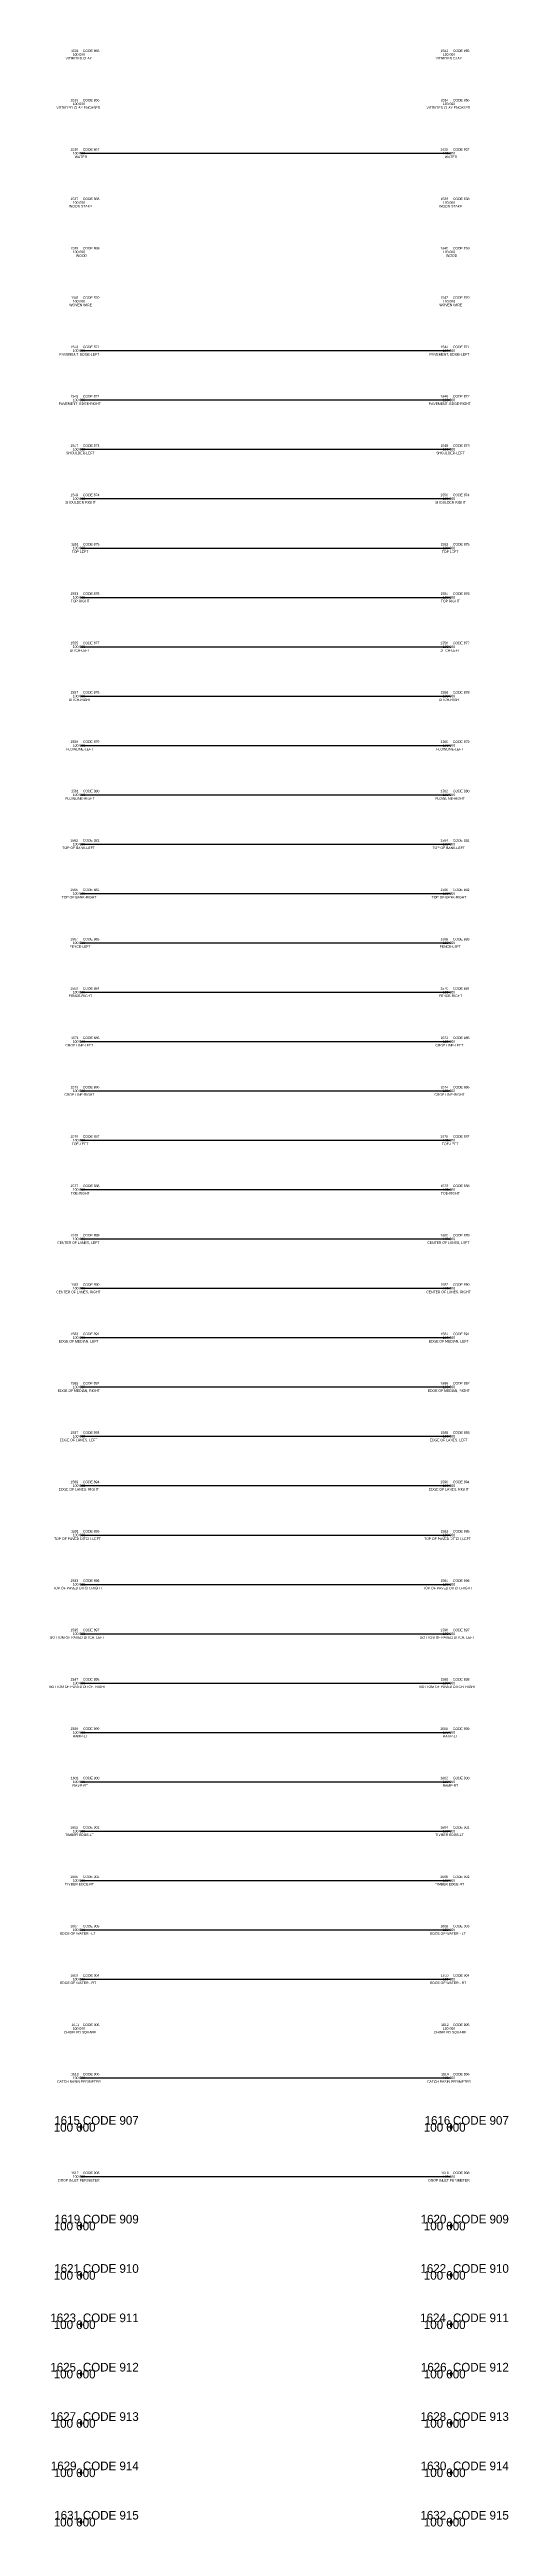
# Model space of a CAD drawing. Extents: x -12 to 6123, y -3 to 1005.
# Drawn here: x 5237 to 5423, y -2 to 1002 of the extents above; entities that cross this region are included whole.
import ezdxf

# ---------------------------------------------------------------- set-up
doc = ezdxf.new("R2010")
doc.units = 0
for name, color, linetype in [('Default', 7, 'Continuous'), ('Design_EX_Roadway Profile', 7, 'Continuous'), ('Drainage_EX_Paved Ditch', 7, 'Continuous'), ('Topo_Ditch Line', 7, 'Continuous'), ('Topo_Drainage Items', 7, 'Continuous'), ('Topo_EOP', 7, 'Continuous'), ('Topo_Fence', 7, 'Continuous'), ('Topo_Field Comments', 7, 'Continuous'), ('Topo_Medians', 7, 'Continuous'), ('Topo_Miscellaneous', 7, 'Continuous'), ('Topo_Point Descriptions', 7, 'Continuous'), ('Topo_Point Elevations', 7, 'Continuous'), ('Topo_Point Numbers', 7, 'Continuous'), ('Topo_Shoulder', 7, 'Continuous'), ('Topo_Vegetation Line', 7, 'Continuous'), ('Topo_Water Edge', 7, 'Continuous'), ('Topo_Water Features', 7, 'Continuous'), ('Topo_Woods and Brush', 7, 'Continuous')]:
    doc.layers.add(name, color=color, linetype=linetype)

msp = doc.modelspace()

# ---------------------------------------------------------------- linework, layer by layer
at = {"layer": 'Default'}
for p, q in [((5250, 160.9), (5250, 159.1)), ((5400, 160.9), (5400, 159.1)), ((5250.9, 160), (5249.1, 160)), ((5400.9, 160), (5399.1, 160)), ((5250, 120.9), (5250, 119.1)), ((5400, 120.9), (5400, 119.1)), ((5250.9, 120), (5249.1, 120)), ((5400.9, 120), (5399.1, 120)), ((5250, 100.9), (5250, 99.1)), ((5400, 100.9), (5400, 99.1)), ((5250.9, 100), (5249.1, 100)), ((5400.9, 100), (5399.1, 100)), ((5250, 80.9), (5250, 79.1)), ((5400, 80.9), (5400, 79.1)), ((5250.9, 80), (5249.1, 80)), ((5400.9, 80), (5399.1, 80)), ((5250, 60.9), (5250, 59.1)), ((5400, 60.9), (5400, 59.1)), ((5250.9, 60), (5249.1, 60)), ((5400.9, 60), (5399.1, 60)), ((5250, 40.9), (5250, 39.1)), ((5400, 40.9), (5400, 39.1)), ((5250.9, 40), (5249.1, 40)), ((5400.9, 40), (5399.1, 40)), ((5250, 20.9), (5250, 19.1)), ((5400, 20.9), (5400, 19.1)), ((5250.9, 20), (5249.1, 20)), ((5400.9, 20), (5399.1, 20)), ((5250.9, 0), (5249.1, 0)), ((5250, 0.9), (5250, -0.9)), ((5400.9, 0), (5399.1, 0)), ((5400, 0.9), (5400, -0.9))]:
    msp.add_line(p, q, dxfattribs=at)
at = {"layer": 'Design_EX_Roadway Profile'}
for p, q in [((5250, 520), (5250, 520)), ((5250, 520), (5400, 520)), ((5400, 520), (5400, 520)), ((5250, 500), (5250, 500)), ((5250, 500), (5400, 500)), ((5400, 500), (5400, 500))]:
    msp.add_line(p, q, dxfattribs=at)
at = {"layer": 'Drainage_EX_Paved Ditch'}
for p, q in [((5250, 400), (5250, 400)), ((5250, 400), (5400, 400)), ((5400, 400), (5400, 400)), ((5250, 380), (5250, 380)), ((5250, 380), (5400, 380)), ((5400, 380), (5400, 380)), ((5250, 360), (5250, 360)), ((5250, 360), (5400, 360)), ((5400, 360), (5400, 360)), ((5250, 340), (5250, 340)), ((5250, 340), (5400, 340)), ((5400, 340), (5400, 340))]:
    msp.add_line(p, q, dxfattribs=at)
at = {"layer": 'Topo_Ditch Line'}
for p, q in [((5250, 760), (5250, 760)), ((5250, 760), (5400, 760)), ((5400, 760), (5400, 760)), ((5250, 740), (5250, 740)), ((5250, 740), (5400, 740)), ((5400, 740), (5400, 740))]:
    msp.add_line(p, q, dxfattribs=at)
at = {"layer": 'Topo_Drainage Items'}
for p, q in [((5250, 720), (5250, 720)), ((5250, 720), (5400, 720)), ((5400, 720), (5400, 720)), ((5250, 700), (5250, 700)), ((5250, 700), (5400, 700)), ((5400, 700), (5400, 700)), ((5250, 180), (5250, 180)), ((5250, 180), (5400, 180)), ((5400, 180), (5400, 180)), ((5250, 140), (5250, 140)), ((5250, 140), (5400, 140)), ((5400, 140), (5400, 140))]:
    msp.add_line(p, q, dxfattribs=at)
at = {"layer": 'Topo_EOP'}
for p, q in [((5250, 880), (5250, 880)), ((5250, 880), (5400, 880)), ((5400, 880), (5400, 880)), ((5250, 860), (5250, 860)), ((5250, 860), (5400, 860)), ((5400, 860), (5400, 860)), ((5250, 440), (5250, 440)), ((5250, 440), (5400, 440)), ((5400, 440), (5400, 440)), ((5250, 420), (5250, 420)), ((5250, 420), (5400, 420)), ((5400, 420), (5400, 420)), ((5250, 320), (5250, 320)), ((5250, 320), (5400, 320)), ((5400, 320), (5400, 320)), ((5250, 300), (5250, 300)), ((5250, 300), (5400, 300)), ((5400, 300), (5400, 300))]:
    msp.add_line(p, q, dxfattribs=at)
at = {"layer": 'Topo_Fence'}
for p, q in [((5250, 640), (5250, 640)), ((5250, 640), (5400, 640)), ((5400, 640), (5400, 640)), ((5250, 620), (5250, 620)), ((5250, 620), (5400, 620)), ((5400, 620), (5400, 620))]:
    msp.add_line(p, q, dxfattribs=at)
at = {"layer": 'Topo_Medians'}
for p, q in [((5250, 480), (5250, 480)), ((5250, 480), (5400, 480)), ((5400, 480), (5400, 480)), ((5250, 460), (5250, 460)), ((5250, 460), (5400, 460)), ((5400, 460), (5400, 460))]:
    msp.add_line(p, q, dxfattribs=at)
at = {"layer": 'Topo_Miscellaneous'}
for p, q in [((5250, 1000), (5250, 1000)), ((5400, 1000), (5400, 1000)), ((5250, 980), (5250, 980)), ((5400, 980), (5400, 980)), ((5250, 940), (5250, 940)), ((5400, 940), (5400, 940)), ((5250, 920), (5250, 920)), ((5400, 920), (5400, 920)), ((5250, 900), (5250, 900)), ((5400, 900), (5400, 900)), ((5250, 800), (5250, 800)), ((5250, 800), (5400, 800)), ((5400, 800), (5400, 800)), ((5250, 780), (5250, 780)), ((5250, 780), (5400, 780)), ((5400, 780), (5400, 780)), ((5250, 680), (5250, 680)), ((5250, 680), (5400, 680)), ((5400, 680), (5400, 680)), ((5250, 660), (5250, 660)), ((5250, 660), (5400, 660)), ((5400, 660), (5400, 660)), ((5250, 560), (5250, 560)), ((5250, 560), (5400, 560)), ((5400, 560), (5400, 560)), ((5250, 540), (5250, 540)), ((5250, 540), (5400, 540)), ((5400, 540), (5400, 540)), ((5250, 200), (5250, 200)), ((5400, 200), (5400, 200))]:
    msp.add_line(p, q, dxfattribs=at)
at = {"layer": 'Topo_Shoulder'}
for p, q in [((5250, 840), (5250, 840)), ((5250, 840), (5400, 840)), ((5400, 840), (5400, 840)), ((5250, 820), (5250, 820)), ((5250, 820), (5400, 820)), ((5400, 820), (5400, 820))]:
    msp.add_line(p, q, dxfattribs=at)
at = {"layer": 'Topo_Vegetation Line'}
for p, q in [((5250, 600), (5250, 600)), ((5250, 600), (5400, 600)), ((5400, 600), (5400, 600)), ((5250, 580), (5250, 580)), ((5250, 580), (5400, 580)), ((5400, 580), (5400, 580))]:
    msp.add_line(p, q, dxfattribs=at)
at = {"layer": 'Topo_Water Edge'}
for p, q in [((5250, 960), (5250, 960)), ((5250, 960), (5400, 960)), ((5400, 960), (5400, 960))]:
    msp.add_line(p, q, dxfattribs=at)
at = {"layer": 'Topo_Water Features'}
for p, q in [((5250, 240), (5250, 240)), ((5250, 240), (5400, 240)), ((5400, 240), (5400, 240)), ((5250, 220), (5250, 220)), ((5250, 220), (5400, 220)), ((5400, 220), (5400, 220))]:
    msp.add_line(p, q, dxfattribs=at)
at = {"layer": 'Topo_Woods and Brush'}
for p, q in [((5250, 280), (5250, 280)), ((5250, 280), (5400, 280)), ((5400, 280), (5400, 280)), ((5250, 260), (5250, 260)), ((5250, 260), (5400, 260)), ((5400, 260), (5400, 260))]:
    msp.add_line(p, q, dxfattribs=at)

# ---------------------------------------------------------------- texts
at = {"layer": 'Default'}
for s, p in [('100 000', (5239.2, 158.2)), ('1615', (5239.4, 161)), ('CODE 907', (5251, 161)), ('100 000', (5389.2, 158.2)), ('1616', (5389.5, 161)), ('CODE 907', (5401, 161)), ('100 000', (5239.2, 118.2)), ('1619', (5239.5, 121)), ('CODE 909', (5251, 121)), ('1620', (5387.9, 121)), ('100 000', (5389.2, 118.2)), ('CODE 909', (5401, 121)), ('100 000', (5239.2, 98.2)), ('1621', (5239.4, 101)), ('CODE 910', (5251, 101)), ('1622', (5387.8, 101)), ('100 000', (5389.2, 98.2)), ('CODE 910', (5401, 101)), ('1623', (5237.8, 81)), ('100 000', (5239.2, 78.2)), ('CODE 911', (5251, 81)), ('1624', (5387.7, 81)), ('100 000', (5389.2, 78.2)), ('CODE 911', (5401, 81)), ('1625', (5237.8, 61)), ('100 000', (5239.2, 58.2)), ('CODE 912', (5251, 61)), ('1626', (5388, 61)), ('100 000', (5389.2, 58.2)), ('CODE 912', (5401, 61)), ('1627', (5237.8, 41)), ('100 000', (5239.2, 38.2)), ('CODE 913', (5251, 41)), ('1628', (5387.8, 41)), ('100 000', (5389.2, 38.2)), ('CODE 913', (5401, 41)), ('1629', (5238, 21)), ('100 000', (5239.2, 18.2)), ('CODE 914', (5251, 21)), ('1630', (5387.9, 21)), ('100 000', (5389.2, 18.2)), ('CODE 914', (5401, 21)), ('100 000', (5239.2, -1.8)), ('1631', (5239.4, 1)), ('CODE 915', (5251, 1)), ('1632', (5387.8, 1)), ('100 000', (5389.2, -1.8)), ('CODE 915', (5401, 1))]:
    msp.add_text(s, height=3.5, dxfattribs=at).set_placement(p)
at = {"layer": 'Topo_Field Comments'}
for s, p in [('CODE 865', (5251, 1001)), ('CODE 865', (5401, 1001)), ('CODE 866', (5251, 981)), ('CODE 866', (5401, 981)), ('CODE 867', (5251, 961)), ('CODE 867', (5401, 961)), ('CODE 868', (5251, 941)), ('CODE 868', (5401, 941)), ('CODE 869', (5251, 921)), ('CODE 869', (5401, 921)), ('CODE 870', (5251, 901)), ('CODE 870', (5401, 901)), ('CODE 871', (5251, 881)), ('CODE 871', (5401, 881)), ('CODE 872', (5251, 861)), ('CODE 872', (5401, 861)), ('CODE 873', (5251, 841)), ('CODE 873', (5401, 841)), ('CODE 874', (5251, 821)), ('CODE 874', (5401, 821)), ('CODE 875', (5251, 801)), ('CODE 875', (5401, 801)), ('CODE 876', (5251, 781)), ('CODE 876', (5401, 781)), ('CODE 877', (5251, 761)), ('CODE 877', (5401, 761)), ('CODE 878', (5251, 741)), ('CODE 878', (5401, 741)), ('CODE 879', (5251, 721)), ('CODE 879', (5401, 721)), ('CODE 880', (5251, 701)), ('CODE 880', (5401, 701)), ('CODE 881', (5251, 681)), ('CODE 881', (5401, 681)), ('CODE 882', (5251, 661)), ('CODE 882', (5401, 661)), ('CODE 883', (5251, 641)), ('CODE 883', (5401, 641)), ('CODE 884', (5251, 621)), ('CODE 884', (5401, 621)), ('CODE 885', (5251, 601)), ('CODE 885', (5401, 601)), ('CODE 886', (5251, 581)), ('CODE 886', (5401, 581)), ('CODE 887', (5251, 561)), ('CODE 887', (5401, 561)), ('CODE 888', (5251, 541)), ('CODE 888', (5401, 541)), ('CODE 889', (5251, 521)), ('CODE 889', (5401, 521)), ('CODE 890', (5251, 501)), ('CODE 890', (5401, 501)), ('CODE 891', (5251, 481)), ('CODE 891', (5401, 481)), ('CODE 892', (5251, 461)), ('CODE 892', (5401, 461)), ('CODE 893', (5251, 441)), ('CODE 893', (5401, 441)), ('CODE 894', (5251, 421)), ('CODE 894', (5401, 421)), ('CODE 895', (5251, 401)), ('CODE 895', (5401, 401)), ('CODE 896', (5251, 381)), ('CODE 896', (5401, 381)), ('CODE 897', (5251, 361)), ('CODE 897', (5401, 361)), ('CODE 898', (5251, 341)), ('CODE 898', (5401, 341)), ('CODE 899', (5251, 321)), ('CODE 899', (5401, 321)), ('CODE 900', (5251, 301)), ('CODE 900', (5401, 301)), ('CODE 901', (5251, 281)), ('CODE 901', (5401, 281)), ('CODE 902', (5251, 261)), ('CODE 902', (5401, 261)), ('CODE 903', (5251, 241)), ('CODE 903', (5401, 241)), ('CODE 904', (5251, 221)), ('CODE 904', (5401, 221)), ('CODE 905', (5251, 201)), ('CODE 905', (5401, 201)), ('CODE 906', (5251, 181)), ('CODE 906', (5401, 181)), ('CODE 908', (5251, 141)), ('CODE 908', (5401, 141))]:
    msp.add_text(s, height=1, dxfattribs=at).set_placement(p)
at = {"layer": 'Topo_Point Descriptions'}
for s, p in [('VITRIFIED CLAY', (5244, 998)), ('VITRIFIED CLAY', (5394, 998)), ('VITRIFIED CLAY ENCASED', (5240.3, 978)), ('VITRIFIED CLAY ENCASED', (5390.3, 978)), ('WATER', (5247.7, 958)), ('WATER', (5397.7, 958)), ('WOOD STAKE', (5245.4, 938)), ('WOOD STAKE', (5395.4, 938)), ('WOOD', (5248.2, 918)), ('WOOD', (5398.2, 918)), ('WOVEN WIRE', (5245.5, 898)), ('WOVEN WIRE', (5395.5, 898)), ('PAVEMENT, EDGE-LEFT', (5241.5, 878)), ('PAVEMENT, EDGE-LEFT', (5391.5, 878)), ('PAVEMENT, EDGE-RIGHT', (5241.2, 858)), ('PAVEMENT, EDGE-RIGHT', (5391.2, 858)), ('SHOULDER-LEFT', (5244.2, 838)), ('SHOULDER-LEFT', (5394.2, 838)), ('SHOULDER-RIGHT', (5243.8, 818)), ('SHOULDER-RIGHT', (5393.8, 818)), ('TOP-LEFT', (5246.5, 798)), ('TOP-LEFT', (5396.5, 798)), ('TOP-RIGHT', (5246.1, 778)), ('TOP-RIGHT', (5396.1, 778)), ('DITCH-LEFT', (5245.7, 758)), ('DITCH-LEFT', (5395.7, 758)), ('DITCH-RIGHT', (5245.3, 738)), ('DITCH-RIGHT', (5395.3, 738)), ('FLOWLINE-LEFT', (5244.3, 718)), ('FLOWLINE-LEFT', (5394.3, 718)), ('FLOWLINE-RIGHT', (5243.9, 698)), ('FLOWLINE-RIGHT', (5393.9, 698)), ('TOP OF BANK-LEFT', (5242.7, 678)), ('TOP OF BANK-LEFT', (5392.7, 678)), ('TOP OF BANK-RIGHT', (5242.4, 658)), ('TOP OF BANK-RIGHT', (5392.4, 658)), ('FENCE-LEFT', (5245.6, 638)), ('FENCE-LEFT', (5395.6, 638)), ('FENCE-RIGHT', (5245.3, 618)), ('FENCE-RIGHT', (5395.3, 618)), ('CROP LINE-LEFT', (5243.9, 598)), ('CROP LINE-LEFT', (5393.9, 598)), ('CROP LINE-RIGHT', (5243.5, 578)), ('CROP LINE-RIGHT', (5393.5, 578)), ('TOE-LEFT', (5246.5, 558)), ('TOE-LEFT', (5396.5, 558)), ('TOE-RIGHT', (5246.1, 538)), ('TOE-RIGHT', (5396.1, 538)), ('CENTER OF LANES, LEFT', (5240.6, 518)), ('CENTER OF LANES, LEFT', (5390.6, 518)), ('CENTER OF LANES, RIGHT', (5240.2, 498)), ('CENTER OF LANES, RIGHT', (5390.2, 498)), ('EDGE OF MEDIAN, LEFT', (5241.2, 478)), ('EDGE OF MEDIAN, LEFT', (5391.2, 478)), ('EDGE OF MEDIAN, RIGHT', (5240.8, 458)), ('EDGE OF MEDIAN, RIGHT', (5390.8, 458)), ('EDGE OF LANES, LEFT', (5241.6, 438)), ('EDGE OF LANES, LEFT', (5391.6, 438)), ('EDGE OF LANES, RIGHT', (5241.2, 418)), ('EDGE OF LANES, RIGHT', (5391.2, 418)), ('TOP OF PAVED DITCH, LEFT', (5239.3, 398)), ('TOP OF PAVED DITCH, LEFT', (5389.3, 398)), ('TOP OF PAVED DITCH, RIGHT', (5238.9, 378)), ('TOP OF PAVED DITCH, RIGHT', (5388.9, 378)), ('BOTTOM OF PAVED DITCH, LEFT', (5237.7, 358)), ('BOTTOM OF PAVED DITCH, LEFT', (5387.7, 358)), ('BOTTOM OF PAVED DITCH, RIGHT', (5237.4, 338)), ('BOTTOM OF PAVED DITCH, RIGHT', (5387.4, 338)), ('RAMP-LT', (5246.9, 318)), ('RAMP-LT', (5396.9, 318)), ('RAMP-RT', (5246.8, 298)), ('RAMP-RT', (5396.8, 298)), ('TIMBER EDGE-LT', (5243.8, 278)), ('TIMBER EDGE-LT', (5393.8, 278)), ('TIMBER EDGE-RT', (5243.7, 258)), ('TIMBER EDGE-RT', (5393.7, 258)), ('EDGE OF WATER - LT', (5241.7, 238)), ('EDGE OF WATER - LT', (5391.7, 238)), ('EDGE OF WATER - RT', (5241.7, 218)), ('EDGE OF WATER - RT', (5391.7, 218)), ('CHISELED SQUARE', (5243.3, 198)), ('CHISELED SQUARE', (5393.3, 198)), ('CATCH BASIN PERIMETER', (5240.5, 178)), ('CATCH BASIN PERIMETER', (5390.5, 178)), ('DROP INLET PERIMETER', (5241, 138)), ('DROP INLET PERIMETER', (5391, 138))]:
    msp.add_text(s, height=1, dxfattribs=at).set_placement(p)
at = {"layer": 'Topo_Point Elevations'}
for p in [(5246.9, 999.5), (5396.9, 999.5), (5246.9, 979.5), (5396.9, 979.5), (5246.9, 959.5), (5396.9, 959.5), (5246.9, 939.5), (5396.9, 939.5), (5246.9, 919.5), (5396.9, 919.5), (5246.9, 899.5), (5396.9, 899.5), (5246.9, 879.5), (5396.9, 879.5), (5246.9, 859.5), (5396.9, 859.5), (5246.9, 839.5), (5396.9, 839.5), (5246.9, 819.5), (5396.9, 819.5), (5246.9, 799.5), (5396.9, 799.5), (5246.9, 779.5), (5396.9, 779.5), (5246.9, 759.5), (5396.9, 759.5), (5246.9, 739.5), (5396.9, 739.5), (5246.9, 719.5), (5396.9, 719.5), (5246.9, 699.5), (5396.9, 699.5), (5246.9, 679.5), (5396.9, 679.5), (5246.9, 659.5), (5396.9, 659.5), (5246.9, 639.5), (5396.9, 639.5), (5246.9, 619.5), (5396.9, 619.5), (5246.9, 599.5), (5396.9, 599.5), (5246.9, 579.5), (5396.9, 579.5), (5246.9, 559.5), (5396.9, 559.5), (5246.9, 539.5), (5396.9, 539.5), (5246.9, 519.5), (5396.9, 519.5), (5246.9, 499.5), (5396.9, 499.5), (5246.9, 479.5), (5396.9, 479.5), (5246.9, 459.5), (5396.9, 459.5), (5246.9, 439.5), (5396.9, 439.5), (5246.9, 419.5), (5396.9, 419.5), (5246.9, 399.5), (5396.9, 399.5), (5246.9, 379.5), (5396.9, 379.5), (5246.9, 359.5), (5396.9, 359.5), (5246.9, 339.5), (5396.9, 339.5), (5246.9, 319.5), (5396.9, 319.5), (5246.9, 299.5), (5396.9, 299.5), (5246.9, 279.5), (5396.9, 279.5), (5246.9, 259.5), (5396.9, 259.5), (5246.9, 239.5), (5396.9, 239.5), (5246.9, 219.5), (5396.9, 219.5), (5246.9, 199.5), (5396.9, 199.5), (5246.9, 179.5), (5396.9, 179.5), (5246.9, 139.5), (5396.9, 139.5)]:
    msp.add_text('100 000', height=1, dxfattribs=at).set_placement(p)
at = {"layer": 'Topo_Point Numbers'}
for s, p in [('1531', (5246.2, 1001)), ('1532', (5396, 1001)), ('1533', (5246, 981)), ('1534', (5396, 981)), ('1535', (5246, 961)), ('1536', (5395.9, 961)), ('1537', (5246, 941)), ('1538', (5396, 941)), ('1539', (5246, 921)), ('1540', (5395.9, 921)), ('1541', (5246.2, 901)), ('1542', (5396, 901)), ('1543', (5246, 881)), ('1544', (5396, 881)), ('1545', (5246, 861)), ('1546', (5395.9, 861)), ('1547', (5246, 841)), ('1548', (5396, 841)), ('1549', (5246, 821)), ('1550', (5395.9, 821)), ('1551', (5246.2, 801)), ('1552', (5396, 801)), ('1553', (5246, 781)), ('1554', (5396, 781)), ('1555', (5246, 761)), ('1556', (5395.9, 761)), ('1557', (5246, 741)), ('1558', (5396, 741)), ('1559', (5246, 721)), ('1560', (5395.9, 721)), ('1561', (5246.2, 701)), ('1562', (5395.9, 701)), ('1563', (5245.9, 681)), ('1564', (5395.9, 681)), ('1565', (5245.9, 661)), ('1566', (5395.9, 661)), ('1567', (5245.9, 641)), ('1568', (5395.9, 641)), ('1569', (5245.9, 621)), ('1570', (5395.9, 621)), ('1571', (5246.2, 601)), ('1572', (5396, 601)), ('1573', (5246, 581)), ('1574', (5396, 581)), ('1575', (5246, 561)), ('1576', (5395.9, 561)), ('1577', (5246, 541)), ('1578', (5396, 541)), ('1579', (5246, 521)), ('1580', (5395.9, 521)), ('1581', (5246.2, 501)), ('1582', (5396, 501)), ('1583', (5246, 481)), ('1584', (5396, 481)), ('1585', (5246, 461)), ('1586', (5395.9, 461)), ('1587', (5246, 441)), ('1588', (5396, 441)), ('1589', (5246, 421)), ('1590', (5395.9, 421)), ('1591', (5246.2, 401)), ('1592', (5396, 401)), ('1593', (5246, 381)), ('1594', (5396, 381)), ('1595', (5246, 361)), ('1596', (5395.9, 361)), ('1597', (5246, 341)), ('1598', (5396, 341)), ('1599', (5246, 321)), ('1600', (5395.8, 321)), ('1601', (5246.1, 301)), ('1602', (5395.9, 301)), ('1603', (5245.9, 281)), ('1604', (5395.9, 281)), ('1605', (5245.9, 261)), ('1606', (5395.8, 261)), ('1607', (5245.9, 241)), ('1608', (5395.9, 241)), ('1609', (5245.9, 221)), ('1610', (5396.1, 221)), ('1611', (5246.4, 201)), ('1612', (5396.2, 201)), ('1613', (5246.2, 181)), ('1614', (5396.2, 181)), ('1617', (5246.2, 141)), ('1618', (5396.2, 141))]:
    msp.add_text(s, height=1, dxfattribs=at).set_placement(p)

doc.saveas('drawing.dxf')
